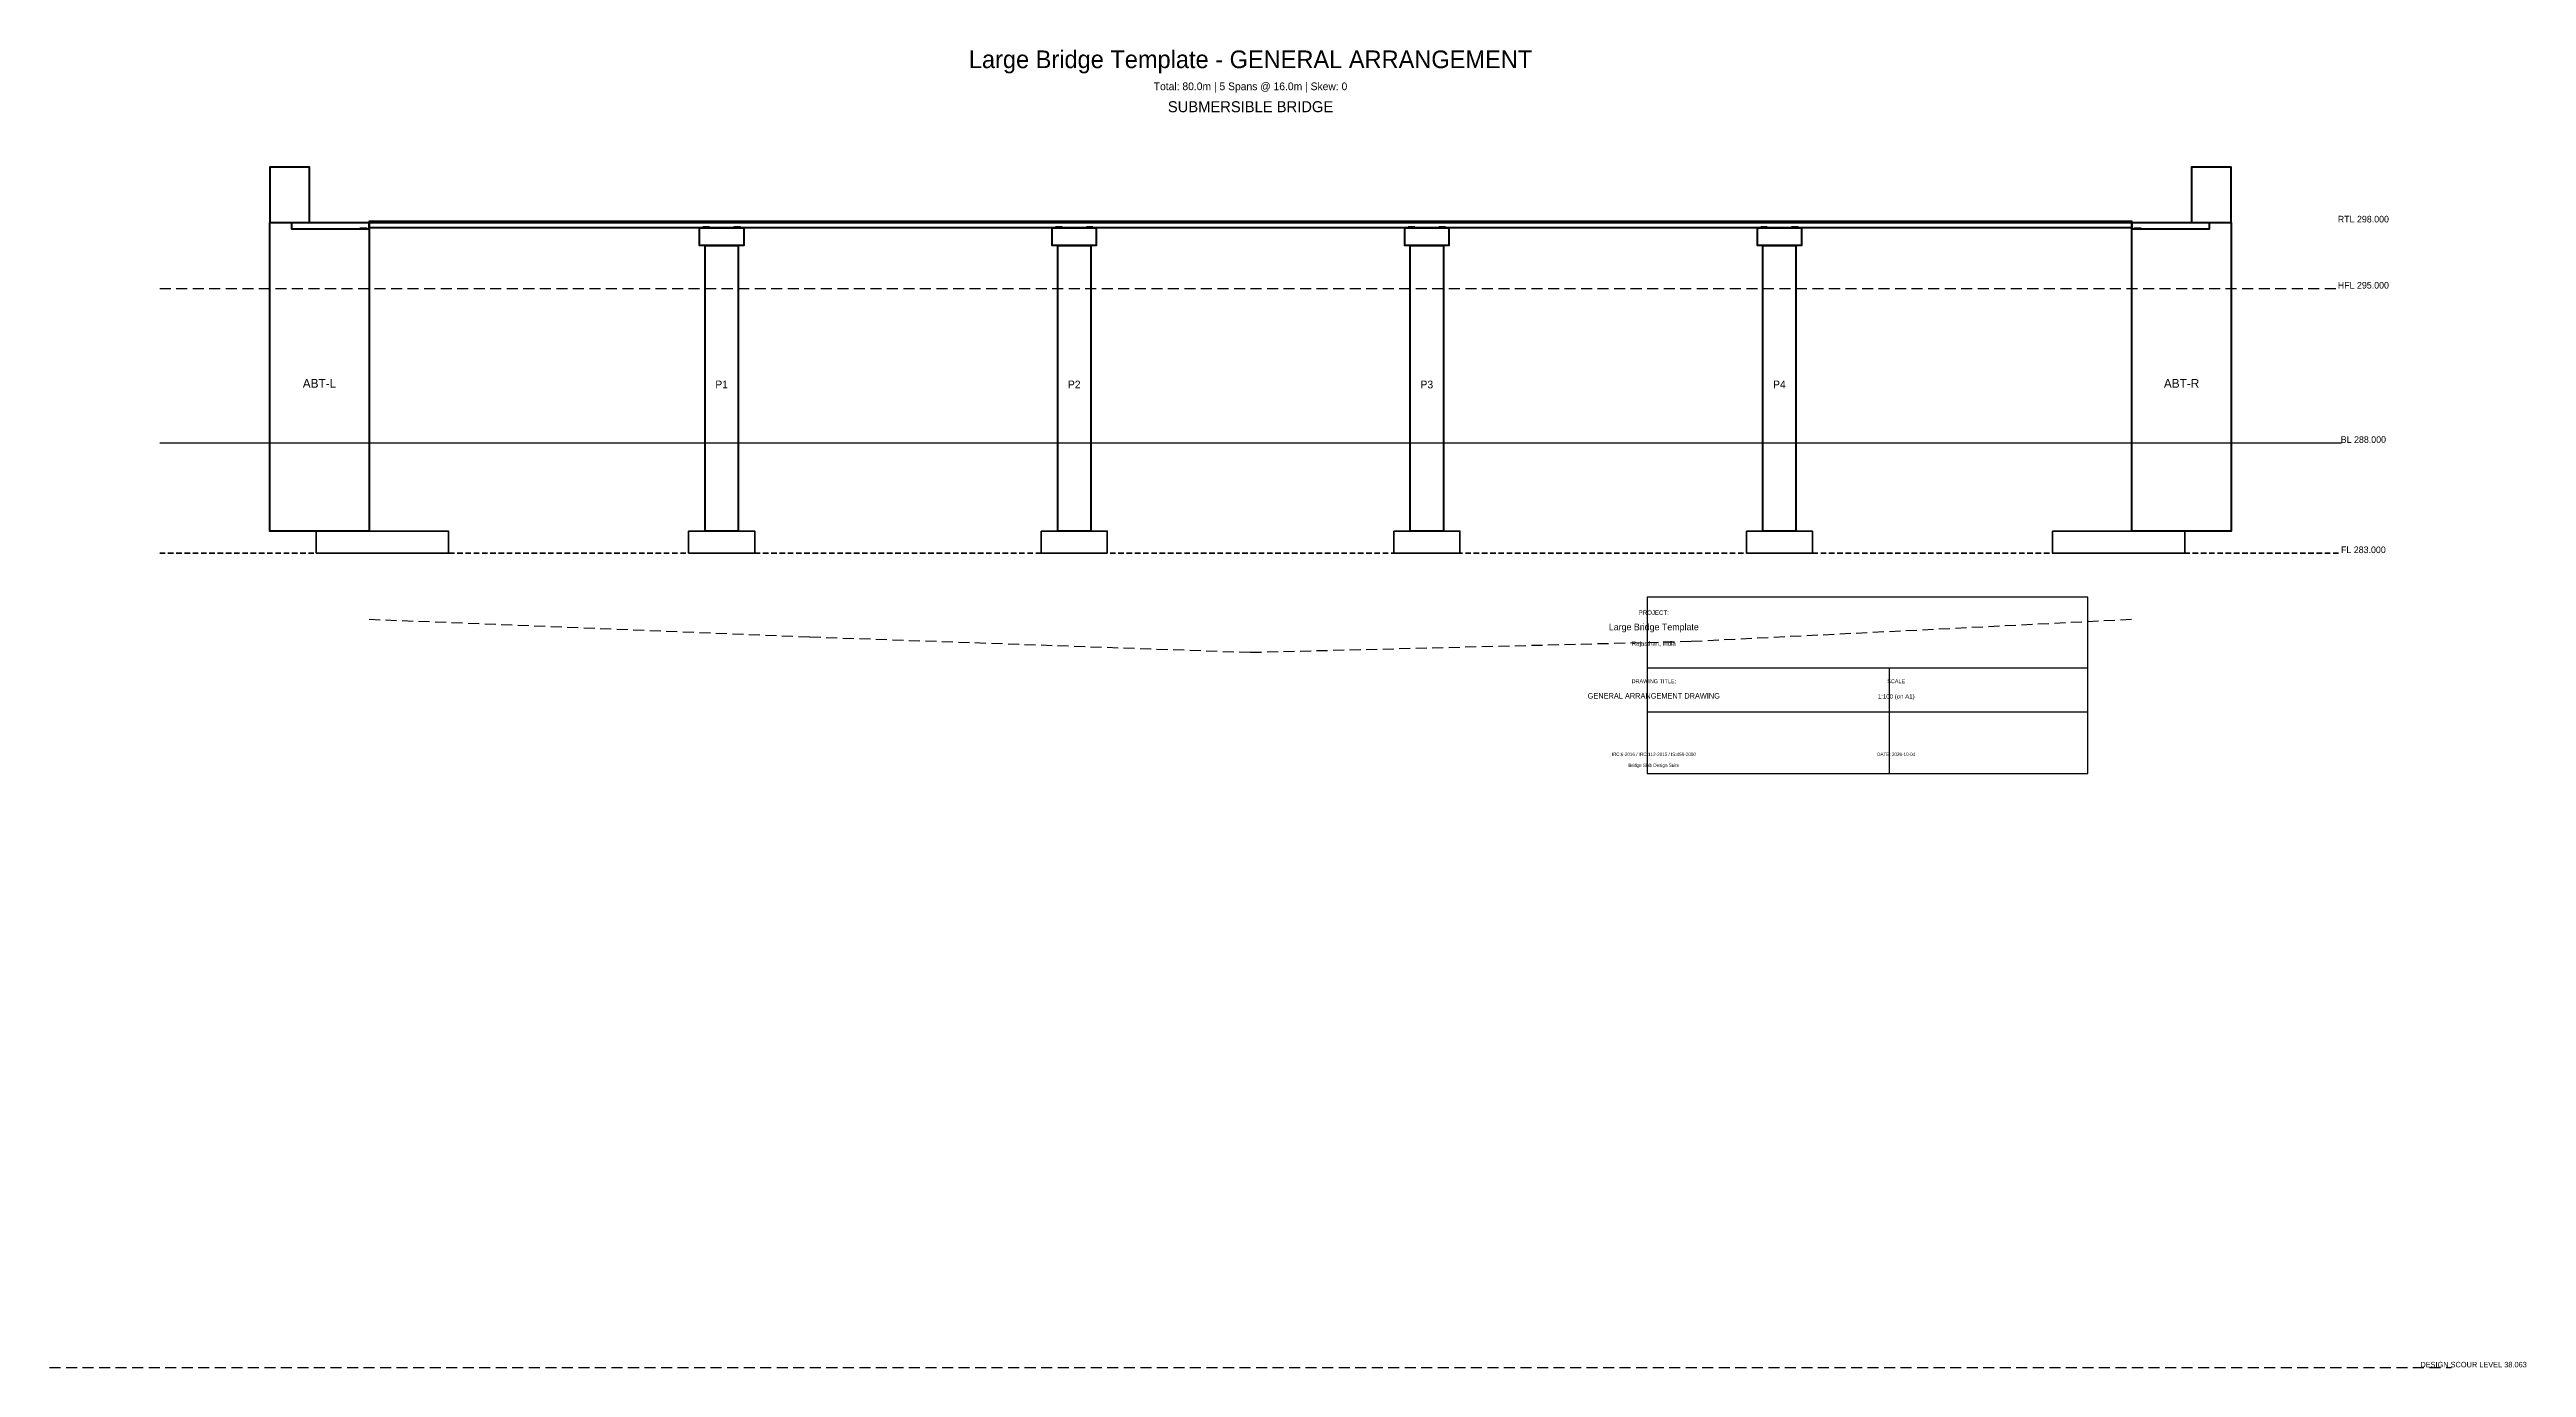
# Model space of a CAD drawing. Header units: metres. Extents: x -25 to 98, y -14 to 326.
# Drawn here: x -14.5 to 97.9, y 266.1 to 325.8 of the extents above; entities that cross this region are included whole.
import ezdxf
from ezdxf.enums import TextEntityAlignment as Align

# ---------------------------------------------------------------- set-up
doc = ezdxf.new("R2010")
doc.units = ezdxf.units.M
doc.linetypes.add('DASHED', pattern=[0.75, 0.5, -0.25])
doc.linetypes.add('HIDDEN', pattern=[0.375, 0.25, -0.125])
for name, color, linetype, lineweight in [('A-TEXT', 7, 'CONTINUOUS', 18), ('A-TITLE', 7, 'CONTINUOUS', 25), ('G-BED', 32, 'CONTINUOUS', 25), ('G-HFL', 150, 'DASHED', 25), ('G-NGL', 30, 'DASHED', 25), ('H-CONC', 253, 'CONTINUOUS', 15), ('S-ABUT', 5, 'CONTINUOUS', 50), ('S-BEARING', 6, 'CONTINUOUS', 30), ('S-DECK', 4, 'CONTINUOUS', 50), ('S-FNDTN', 2, 'HIDDEN', 35), ('S-KERB', 8, 'CONTINUOUS', 25), ('S-PIER', 3, 'CONTINUOUS', 50), ('S-PIERCAP', 3, 'CONTINUOUS', 40)]:
    doc.layers.add(name, color=color, linetype=linetype, lineweight=lineweight)

msp = doc.modelspace()

# ---------------------------------------------------------------- texts
at = {"layer": 'A-TEXT'}
for s, height, p in [('Large Bridge Template - GENERAL ARRANGEMENT', 0.8, (40, 325)), ('Total: 80.0m | 5 Spans @ 16.0m | Skew: 0', 0.35, (40, 324)), ('SUBMERSIBLE BRIDGE', 0.5, (40, 323)), ('RTL 298.000', 0.3, (90.5, 318)), ('ABT-L', 0.4, (-2.25, 310.5)), ('P1', 0.35, (16, 310.475)), ('P2', 0.35, (32, 310.475)), ('P3', 0.35, (48, 310.475)), ('P4', 0.35, (64, 310.475)), ('ABT-R', 0.4, (82.25, 310.5)), ('FL 283.000', 0.3, (90.5, 303))]:
    msp.add_text(s, height=height, dxfattribs=at).set_placement(p, align=Align.CENTER)
at = {"layer": 'A-TITLE'}
for s, height, p in [('PROJECT:', 0.2, (58.3, 300.2)), ('Large Bridge Template', 0.3, (58.3, 299.5)), ('Rajasthan, India', 0.2, (58.3, 298.8)), ('DRAWING TITLE:', 0.18, (58.3, 297.1)), ('SCALE', 0.18, (69.3, 297.1)), ('GENERAL ARRANGEMENT DRAWING', 0.25, (58.3, 296.4)), ('1:100 (on A1)', 0.2, (69.3, 296.4)), ('IRC:6-2016 / IRC:112-2015 / IS:456-2000', 0.15, (58.3, 293.8)), ('Bridge Slab Design Suite', 0.15, (58.3, 293.3)), ('DATE: 2026-10-04', 0.15, (69.3, 293.8))]:
    msp.add_text(s, height=height, dxfattribs=at).set_placement(p, align=Align.CENTER)
at = {"layer": 'G-BED'}
for s, height, p in [('BL 288.000', 0.3, (90.5, 308)), ('DESIGN SCOUR LEVEL 38.063', 0.25, (95.5, 266.063))]:
    msp.add_text(s, height=height, dxfattribs=at).set_placement(p, align=Align.CENTER)
at = {"layer": 'G-HFL'}
msp.add_text('HFL 295.000', height=0.3, dxfattribs=at).set_placement((90.5, 315), align=Align.CENTER)

# ---------------------------------------------------------------- hatches: boundary and pattern name
at = {"layer": 'H-CONC'}
h = msp.add_hatch(dxfattribs=at)
h.set_pattern_fill('ANSI31', color=256, scale=0.05, style=0)
h.set_pattern_definition([])
h.paths.add_polyline_path([(0, 318), (80, 318), (80, 317.75), (0, 317.75)])
h = msp.add_hatch(dxfattribs=at)
h.set_pattern_fill('ANSI31', color=256, scale=0.04, style=0)
h.set_pattern_definition([])
h.paths.add_polyline_path([(15.25, 316.95), (16.75, 316.95), (16.75, 304), (15.25, 304)])
h = msp.add_hatch(dxfattribs=at)
h.set_pattern_fill('ANSI31', color=256, scale=0.04, style=0)
h.set_pattern_definition([])
h.paths.add_polyline_path([(31.25, 316.95), (32.75, 316.95), (32.75, 304), (31.25, 304)])
h = msp.add_hatch(dxfattribs=at)
h.set_pattern_fill('ANSI31', color=256, scale=0.04, style=0)
h.set_pattern_definition([])
h.paths.add_polyline_path([(47.25, 316.95), (48.75, 316.95), (48.75, 304), (47.25, 304)])
h = msp.add_hatch(dxfattribs=at)
h.set_pattern_fill('ANSI31', color=256, scale=0.04, style=0)
h.set_pattern_definition([])
h.paths.add_polyline_path([(63.25, 316.95), (64.75, 316.95), (64.75, 304), (63.25, 304)])
h = msp.add_hatch(dxfattribs=at)
h.set_pattern_fill('ANSI32', color=256, scale=0.08, style=0)
h.set_pattern_definition([])
h.paths.add_polyline_path([(-2.4, 304), (3.6, 304), (3.6, 303), (-2.4, 303)])
h = msp.add_hatch(dxfattribs=at)
h.set_pattern_fill('ANSI32', color=256, scale=0.08, style=0)
h.set_pattern_definition([])
h.paths.add_polyline_path([(76.4, 304), (82.4, 304), (82.4, 303), (76.4, 303)])

# ---------------------------------------------------------------- linework, layer by layer
at = {"layer": 'A-TITLE', "linetype": 'CONTINUOUS'}
for p, q in [((58, 297.8), (78, 297.8)), ((69, 293), (69, 297.8)), ((58, 295.8), (78, 295.8))]:
    msp.add_line(p, q, dxfattribs=at)
msp.add_lwpolyline([(58, 293), (78, 293), (78, 301), (58, 301)], close=True, dxfattribs=at)
at = {"layer": 'G-BED', "linetype": 'CONTINUOUS'}
msp.add_line((-9.5, 308), (89.5, 308), dxfattribs=at)
at = {"layer": 'G-BED', "linetype": 'DASHED'}
msp.add_line((-14.5, 266.063), (94.5, 266.063), dxfattribs=at)
at = {"layer": 'G-HFL', "linetype": 'DASHED'}
msp.add_line((-9.5, 315), (89.5, 315), dxfattribs=at)
at = {"layer": 'G-NGL', "linetype": 'DASHED'}
msp.add_lwpolyline([(0, 300), (20, 299.2), (40, 298.5), (60, 299), (80, 300)], dxfattribs=at)
at = {"layer": 'S-ABUT', "linetype": 'CONTINUOUS'}
for points in [[(-4.5, 318), (-2.7, 318), (-2.7, 320.5), (-4.5, 320.5)], [(82.7, 318), (84.5, 318), (84.5, 320.5), (82.7, 320.5)], [(-4.5, 318), (0, 318), (0, 304), (-4.5, 304)], [(80, 318), (84.5, 318), (84.5, 304), (80, 304)]]:
    msp.add_lwpolyline(points, close=True, dxfattribs=at)
at = {"layer": 'S-BEARING', "linetype": 'CONTINUOUS'}
for points in [[(-0.4, 317.75), (-0.1, 317.75), (-0.1, 317.7), (-0.4, 317.7)], [(15.15, 317.75), (15.45, 317.75), (15.45, 317.8), (15.15, 317.8)], [(16.55, 317.75), (16.85, 317.75), (16.85, 317.8), (16.55, 317.8)], [(31.15, 317.75), (31.45, 317.75), (31.45, 317.8), (31.15, 317.8)], [(32.55, 317.75), (32.85, 317.75), (32.85, 317.8), (32.55, 317.8)], [(47.15, 317.75), (47.45, 317.75), (47.45, 317.8), (47.15, 317.8)], [(48.55, 317.75), (48.85, 317.75), (48.85, 317.8), (48.55, 317.8)], [(63.15, 317.75), (63.45, 317.75), (63.45, 317.8), (63.15, 317.8)], [(64.55, 317.75), (64.85, 317.75), (64.85, 317.8), (64.55, 317.8)], [(80.1, 317.75), (80.4, 317.75), (80.4, 317.7), (80.1, 317.7)]]:
    msp.add_lwpolyline(points, close=True, dxfattribs=at)
at = {"layer": 'S-DECK', "linetype": 'CONTINUOUS'}
msp.add_line((0, 318), (80, 318), dxfattribs=at)
for points in [[(-3.5, 318), (0, 318), (0, 317.7), (-3.5, 317.7)], [(0, 318), (80, 318), (80, 317.75), (0, 317.75)], [(80, 318), (83.5, 318), (83.5, 317.7), (80, 317.7)]]:
    msp.add_lwpolyline(points, close=True, dxfattribs=at)
at = {"layer": 'S-FNDTN', "linetype": 'HIDDEN'}
msp.add_line((-9.5, 303), (89.5, 303), dxfattribs=at)
at = {"layer": 'S-FNDTN', "linetype": 'CONTINUOUS'}
for points in [[(-2.4, 304), (3.6, 304), (3.6, 303), (-2.4, 303)], [(14.5, 304), (17.5, 304), (17.5, 303), (14.5, 303)], [(30.5, 304), (33.5, 304), (33.5, 303), (30.5, 303)], [(46.5, 304), (49.5, 304), (49.5, 303), (46.5, 303)], [(62.5, 304), (65.5, 304), (65.5, 303), (62.5, 303)], [(76.4, 304), (82.4, 304), (82.4, 303), (76.4, 303)]]:
    msp.add_lwpolyline(points, close=True, dxfattribs=at)
at = {"layer": 'S-KERB', "linetype": 'CONTINUOUS'}
msp.add_lwpolyline([(0, 318.075), (80, 318.075), (80, 318), (0, 318)], close=True, dxfattribs=at)
at = {"layer": 'S-PIER', "linetype": 'CONTINUOUS'}
for points in [[(15.25, 316.95), (16.75, 316.95), (16.75, 304), (15.25, 304)], [(31.25, 316.95), (32.75, 316.95), (32.75, 304), (31.25, 304)], [(47.25, 316.95), (48.75, 316.95), (48.75, 304), (47.25, 304)], [(63.25, 316.95), (64.75, 316.95), (64.75, 304), (63.25, 304)]]:
    msp.add_lwpolyline(points, close=True, dxfattribs=at)
at = {"layer": 'S-PIERCAP', "linetype": 'CONTINUOUS'}
for points in [[(15, 317.75), (17, 317.75), (17, 316.95), (15, 316.95)], [(31, 317.75), (33, 317.75), (33, 316.95), (31, 316.95)], [(47, 317.75), (49, 317.75), (49, 316.95), (47, 316.95)], [(63, 317.75), (65, 317.75), (65, 316.95), (63, 316.95)]]:
    msp.add_lwpolyline(points, close=True, dxfattribs=at)

msp.set_redraw_order([(e.dxf.handle, doc.entitydb.next_handle()) for e in msp.query("TEXT MTEXT ATTDEF DIMENSION ARC_DIMENSION")])  # texts and dimensions are drawn at this point

doc.saveas('drawing.dxf')
